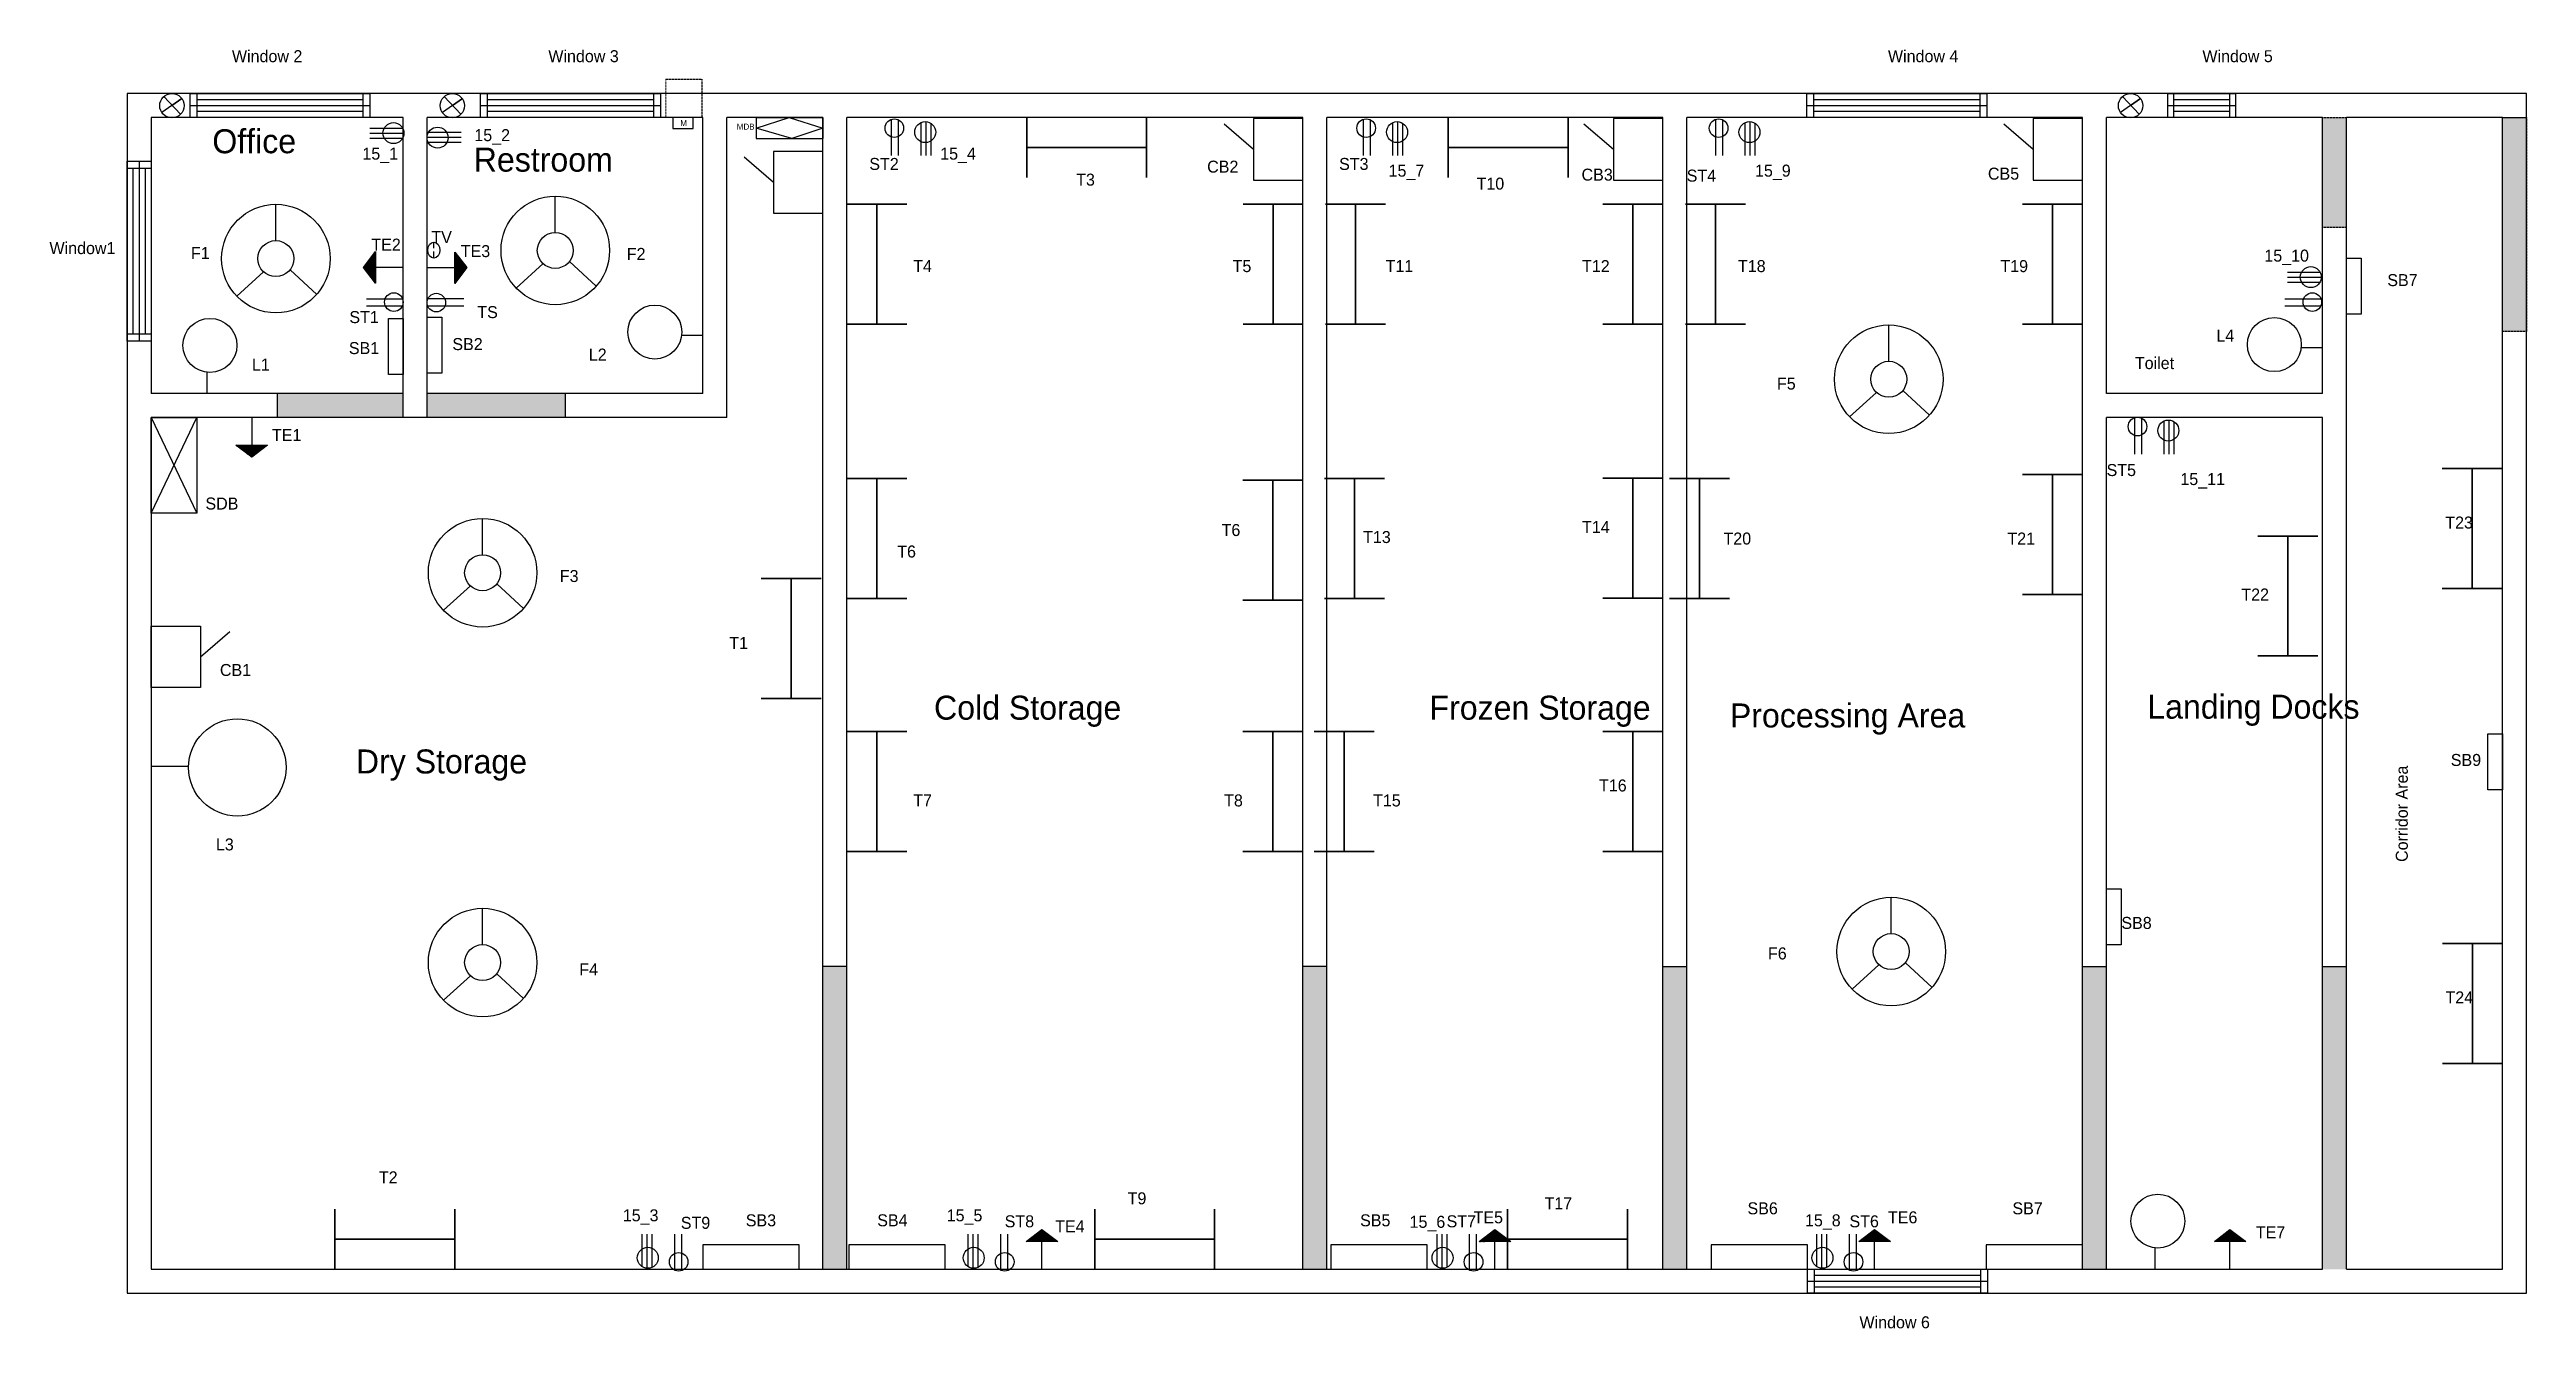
# Model space of a CAD drawing. Header units: feet. Extents: x -28 to 4372, y -924 to 1340.
# Drawn here: x -28 to 2450, y 17 to 1296 of the extents above; entities that cross this region are included whole.
import ezdxf

# ---------------------------------------------------------------- set-up
doc = ezdxf.new("R2010")
doc.units = ezdxf.units.FT
doc.header["$MEASUREMENT"] = 0
doc.linetypes.add('DASHEDX2', pattern=[1.5, 1, -0.5])

msp = doc.modelspace()

# ---------------------------------------------------------------- texts
at = {"linetype": 'DASHEDX2', "attachment_point": 1}
for s, insert, char_height, width in [('Window 2', (154.5, 1295.5), 12, 639.5), ('Window 3', (471, 1295.5), 12, 639.5), ('Window 4', (1811, 1295.5), 12, 639.5), ('Window 5', (2125.5, 1295.5), 12, 639.5), ('15_2', (397, 1216.5), 12, 40.693), ('MDB', (659.5, 1222), 6, 26), ('15_1', (285, 1198), 12, 40.693), ('15_4', (863, 1198), 12, 40.693), ('ST2', (792.1, 1187.7), 12, 39.5), ('T3', (999, 1172), 12, 27), ('CB2', (1130, 1185), 12, 100.5), ('ST3', (1262, 1187.7), 12, 39.5), ('15_7', (1311.5, 1181), 12, 40.693), ('T10', (1399.5, 1168), 12, 27), ('CB3', (1504.5, 1177), 12, 100.5), ('ST4', (1609.7, 1176), 12, 39.5), ('15_9', (1678, 1181), 12, 40.693), ('CB5', (1911, 1178), 12, 100.5), ('Window1', (-28, 1103.5), 12, 639.5), ('F1', (113.5, 1098.5), 12, 27), ('TE2', (294, 1107), 12, 49.5), ('TV', (354, 1114.5), 12, 24), ('TE3', (383.4, 1100.5), 12, 49.5), ('F2', (549.5, 1097.7), 12, 27), ('15_10', (2187.5, 1096), 12, 40.693), ('T4', (836, 1085.5), 12, 27), ('T5', (1155.5, 1085.5), 12, 27), ('T11', (1308.5, 1085.5), 12, 27), ('T12', (1505, 1085.5), 12, 27), ('T18', (1661, 1085.5), 12, 27), ('T19', (1923.5, 1085.5), 12, 27), ('SB7', (2310.5, 1071.5), 12, 27), ('ST1', (272, 1034.5), 12, 39.5), ('TS', (400, 1039.5), 12, 39.5), ('L4', (2139.5, 1016), 12, 27), ('SB1', (271.5, 1003.5), 12, 27), ('SB2', (375, 1007.5), 12, 27), ('L2', (511.5, 997), 12, 27), ('L1', (174.5, 987), 12, 27), ('F5', (1700, 968), 12, 27), ('TE1', (194.5, 916.5), 12, 49.5), ('ST5', (2029.7, 881.5), 12, 39.5), ('15_11', (2103.5, 872.5), 12, 40.693), ('SDB', (128, 848), 12, 78), ('T6', (1144.5, 821.5), 12, 27), ('T14', (1505, 824.5), 12, 27), ('T23', (2368.5, 829), 12, 27), ('T6', (820, 800), 12, 27), ('T13', (1286, 814.5), 12, 27), ('T20', (1646.5, 813), 12, 27), ('T21', (1930.5, 813), 12, 27), ('F3', (482.5, 775.5), 12, 27), ('T22', (2164.5, 757), 12, 27), ('T1', (652, 708.5), 12, 27), ('CB1', (142.5, 681.5), 12, 100.5), ('SB9', (2374, 591.5), 12, 27), ('T7', (836, 551), 12, 27), ('T8', (1147, 551), 12, 27), ('T15', (1296, 551), 12, 27), ('T16', (1522, 566), 12, 27), ('L3', (138.5, 507), 12, 27), ('SB8', (2044.5, 428.5), 12, 98.5), ('F6', (1691, 398), 12, 27), ('F4', (502, 382), 12, 27), ('T24', (2368.7, 354), 12, 27), ('T2', (301.5, 174), 12, 27), ('T9', (1050.5, 153), 12, 27), ('15_3', (545.5, 136), 12, 40.693), ('ST9', (603.5, 128.5), 12, 39.5), ('SB3', (668.5, 131), 12, 27), ('SB4', (800, 131), 12, 27), ('15_5', (869.5, 136), 12, 40.693), ('ST8', (927.5, 130), 12, 39.5), ('TE4', (978, 125), 12, 49.5), ('SB5', (1283, 131), 12, 27), ('15_6', (1332.5, 129.5), 12, 40.693), ('ST7', (1369.5, 130), 12, 39.5), ('TE5', (1396.5, 134), 12, 49.5), ('T17', (1467.5, 148), 12, 27), ('SB6', (1670.5, 143), 12, 27), ('15_8', (1728, 131), 12, 40.693), ('ST6', (1772.5, 130), 12, 39.5), ('TE6', (1811, 134), 12, 49.5), ('SB7', (1935.5, 143), 12, 27), ('TE7', (2179, 119), 12, 49.5), ('Window 6', (1782.5, 29), 12, 639.5)]:
    msp.add_mtext(s, dxfattribs=dict(at, insert=insert, char_height=char_height, width=width))
at = {"attachment_point": 1}
for s, insert, char_height, width in [('Office', (134.9, 1216.4), 24, 117.065), ('Restroom', (396.4, 1198), 24, 175.597), ('Toilet', (2058, 988.5), 12, 174), ('Cold Storage', (856.8, 649.8), 24, 273.151), ('Frozen Storage', (1352.4, 649.8), 24, 273.151), ('Landing Docks', (2070.4, 650.8), 24, 273.151), ('Processing Area', (1652.9, 642), 24, 396), ('Dry Storage', (278.5, 596), 24, 273.151)]:
    msp.add_mtext(s, dxfattribs=dict(at, insert=insert, char_height=char_height, width=width))
at = {"color": 202, "insert": (603, 1225.5), "char_height": 6, "width": 12, "attachment_point": 1}
msp.add_mtext('{\\C256;M}', dxfattribs=at)
at = {"linetype": 'DASHEDX2', "insert": (2319, 483.5), "char_height": 12, "width": 178.5, "attachment_point": 1, "rotation": 90}
msp.add_mtext('Corridor Area', dxfattribs=at)

# ---------------------------------------------------------------- blocks, each defined once
blk = doc.blocks.new('win')
at = {"color": 3, "lineweight": 25}
for p, q in [((3085.2, 1258.3), (3265.2, 1258.3)), ((3085.2, 1234.3), (3085.2, 1258.3)), ((3085.2, 1246.3), (3265.2, 1246.3)), ((3092.2, 1234.3), (3092.2, 1258.3)), ((3092.2, 1252.3), (3258.2, 1252.3)), ((3258.2, 1240.3), (3092.2, 1240.3)), ((3258.2, 1258.3), (3258.2, 1234.3)), ((3265.2, 1258.3), (3265.2, 1234.3)), ((3265.2, 1234.3), (3085.2, 1234.3))]:
    blk.add_line(p, q, dxfattribs=at)
blk = doc.blocks.new('light')
blk.add_line((2869.2, 908.4), (2906.8, 908.4))
blk.add_circle((2820.6, 909.4), 48.7)
blk = doc.blocks.new('fffff')
for p, q in [((198.5, 1105), (198.5, 1141.3)), ((186.2, 1073.9), (159.3, 1049.4)), ((212.6, 1075.8), (239.3, 1051.2))]:
    blk.add_line(p, q)
for radius in [54.3, 18]:
    blk.add_circle((198.5, 1087), radius)
blk = doc.blocks.new('ll')
blk.add_line((604.3, 1010.5), (625.7, 1010.5))
blk.add_circle((577.5, 1013.5), 27)
blk = doc.blocks.new('three')
for p, q in [((299.5, 1222), (299.5, 1189)), ((304.5, 1223), (304.5, 1189)), ((309.5, 1221.5), (309.5, 1189))]:
    blk.add_line(p, q)
blk.add_circle((304, 1212.5), 10.5)
blk = doc.blocks.new('t')
for p, q in [((325.3, 1046.6), (289, 1046.6)), ((324.9, 1039.5), (289, 1039.5))]:
    blk.add_line(p, q)
blk.add_circle((316.5, 1043.5), 9.31)
blk = doc.blocks.new('tv')
for p, q in [((356, 1094), (362, 1094)), ((365.5, 1094), (372, 1094))]:
    blk.add_line(p, q)
blk.add_ellipse((364, 1094.5), major_axis=(-8, 0), ratio=0.75)
blk = doc.blocks.new('Ex')
for p, q in [((104.5, 1247), (84.5, 1233)), ((86.4, 1249.1), (103.1, 1231.4)), ((94.5, 1240), (104.5, 1247))]:
    blk.add_line(p, q)
blk.add_circle((94.5, 1240), 12.2)
blk = doc.blocks.new('lightt')
at = {"color": 0, "linetype": 'ByBlock', "lineweight": 35}
for p, q in [((3452.5, 885), (3452.5, 825)), ((3572.5, 885), (3572.5, 825)), ((3452.5, 855), (3572.5, 855))]:
    blk.add_line(p, q, dxfattribs=at)
blk = doc.blocks.new('cir')
blk.add_line((123, 688.8), (152.5, 714))
blk.add_lwpolyline([(73.7, 719.5), (123, 719.5), (123, 658), (73.7, 658)], close=True)
blk = doc.blocks.new('te')
h = blk.add_hatch()
h.set_pattern_fill('ANSI31', color=202, style=0)
h.paths.add_polyline_path([(298, 1062.5), (286, 1078), (298, 1094)])
at = {"color": 202, "lineweight": 30}
for p, q in [((286, 1078), (298, 1094)), ((298, 1094), (298, 1062.5)), ((325.7, 1078), (286, 1078)), ((298, 1062.5), (286, 1078))]:
    blk.add_line(p, q, dxfattribs=at)

# ---------------------------------------------------------------- hatches: boundary and pattern name
at = {"linetype": 'DASHEDX2'}
h = msp.add_hatch(color=256, dxfattribs=at)
h.set_gradient(color1=(0, 238, 60), one_color=1, tint=1)
h.paths.add_polyline_path([(2269.7, 1228), (2245.7, 1228), (2245.7, 1118.5), (2269.7, 1118.5)])
h = msp.add_hatch(color=256, dxfattribs=at)
h.set_gradient(color1=(0, 238, 60), one_color=1, tint=1)
h.paths.add_polyline_path([(2449.7, 1228), (2425.7, 1228), (2425.7, 1014), (2449.7, 1014)])
h = msp.add_hatch(color=256)
h.set_gradient(color1=(51, 204, 69), one_color=1, tint=1)
h.paths.add_polyline_path([(325.7, 952), (199.7, 952), (199.7, 928), (325.7, 928)])
h = msp.add_hatch(color=256)
h.set_gradient(color1=(51, 204, 69), one_color=1, tint=1)
h.paths.add_polyline_path([(487.7, 952), (349.7, 952), (349.7, 928), (487.7, 928)])
h = msp.add_hatch(color=256)
h.set_gradient(color1=(51, 204, 69), one_color=1, tint=1)
h.paths.add_polyline_path([(769.7, 378.8), (745.7, 378.8), (745.7, 76), (769.7, 76)])
h = msp.add_hatch(color=256)
h.set_gradient(color1=(51, 204, 69), one_color=1, tint=1)
h.paths.add_polyline_path([(1249.7, 378.8), (1225.7, 378.8), (1225.7, 76), (1249.7, 76)])
h = msp.add_hatch(color=256)
h.set_gradient(color1=(51, 204, 69), one_color=1, tint=1)
h.paths.add_polyline_path([(1609.7, 378.8), (1585.7, 378.8), (1585.7, 76), (1609.7, 76)])
h = msp.add_hatch(color=256)
h.set_gradient(color1=(51, 204, 69), one_color=1, tint=1)
h.paths.add_polyline_path([(2029.7, 378.8), (2005.7, 378.8), (2005.7, 76), (2029.7, 76)])
h = msp.add_hatch(color=256)
h.set_gradient(color1=(51, 204, 69), one_color=1, tint=1)
h.paths.add_polyline_path([(2269.7, 378.8), (2245.7, 378.8), (2245.7, 76), (2269.7, 76)])

# ---------------------------------------------------------------- linework, layer by layer
at = {"linetype": 'DASHEDX2', "lineweight": 0}
msp.add_line((588.5, 1228), (588.5, 1266.5), dxfattribs=at)
at = {"linetype": 'DASHEDX2'}
for p, q in [((588.5, 1266.5), (624.5, 1266.5)), ((624.5, 1266.5), (624.5, 1228)), ((2245.7, 1228), (2269.7, 1228)), ((2245.7, 1118.5), (2269.7, 1118.5))]:
    msp.add_line(p, q, dxfattribs=at)
at = {"color": 3}
for p, q in [((2091, 1228), (2091, 1252)), ((2091, 1252), (2158.5, 1252)), ((2091, 1240), (2158.5, 1240)), ((2097, 1228), (2097, 1252)), ((2097, 1246), (2152.5, 1246)), ((2152.5, 1252), (2152.5, 1228)), ((2158.5, 1252), (2158.5, 1228)), ((2158.5, 1228), (2091, 1228)), ((2152.5, 1234), (2097, 1234))]:
    msp.add_line(p, q, dxfattribs=at)
for p, q in [((595.5, 1228), (595.5, 1217)), ((595.5, 1217), (616, 1217)), ((616, 1217), (616, 1228)), ((2245.7, 952), (2245.7, 1228)), ((2269.7, 952), (2269.7, 1228)), ((2425.7, 1228), (2449.7, 1228)), ((350.6, 1047), (386.5, 1047)), ((350.2, 1039.9), (386.5, 1039.9)), ((199.7, 952), (199.7, 928)), ((487.7, 952), (487.7, 928)), ((769.7, 378.8), (745.7, 378.8)), ((1249.7, 378.8), (1225.7, 378.8)), ((1585.7, 378.8), (1609.7, 378.8)), ((2005.7, 378.8), (2029.7, 378.8)), ((2245.7, 378.8), (2269.7, 378.8))]:
    msp.add_line(p, q)
at = {"color": 2}
for p, q in [((679, 1228), (679, 1207)), ((679, 1217.5), (712, 1228)), ((679, 1228), (745.7, 1228)), ((714.5, 1207), (679, 1217.5)), ((712, 1228), (745.7, 1217.5)), ((745.7, 1217.5), (714.5, 1207)), ((745.7, 1228), (745.7, 1207)), ((679, 1207), (727, 1207)), ((727, 1207), (745.7, 1207))]:
    msp.add_line(p, q, dxfattribs=at)
at = {"color": 52}
for p, q in [((73.7, 928), (119.5, 832.5)), ((73.7, 832.5), (119.5, 928))]:
    msp.add_line(p, q, dxfattribs=at)
msp.add_lwpolyline([(49.7, 52), (2449.7, 52), (2449.7, 1252), (49.7, 1252)], close=True)
for points in [[(769.7, 1252), (49.7, 1252), (49.7, 52), (769.7, 52)], [(1249.7, 1252), (49.7, 1252), (49.7, 52), (1249.7, 52)], [(1609.7, 1252), (49.7, 1252), (49.7, 52), (1609.7, 52)], [(2029.7, 1252), (49.7, 1252), (49.7, 52), (2029.7, 52)], [(349.7, 1252), (49.7, 1252), (49.7, 52), (349.7, 52)], [(649.7, 1252), (49.7, 1252), (49.7, 52), (649.7, 52)], [(325.7, 1228), (73.7, 1228), (73.7, 952)], [(325.7, 1228), (73.7, 1228), (73.7, 952)], [(325.7, 1228), (73.7, 1228), (73.7, 952)], [(325.7, 1228), (73.7, 1228), (73.7, 952)], [(325.7, 1228), (73.7, 1228), (73.7, 952)], [(325.7, 928), (325.7, 1228), (73.7, 1228), (73.7, 952)], [(325.7, 1228), (73.7, 1228), (73.7, 952)], [(73.7, 928), (73.7, 76), (1225.7, 76), (1225.7, 1228), (769.7, 1228)], [(73.7, 928), (73.7, 76), (745.7, 76), (745.7, 1228), (649.7, 1228)], [(625.7, 1228), (349.7, 1228)], [(625.7, 1228), (349.7, 1228)], [(625.7, 1228), (349.7, 1228)], [(625.7, 1228), (349.7, 1228)], [(625.7, 1228), (349.7, 1228)], [(625.7, 952), (625.7, 1228), (349.7, 1228)], [(349.7, 928), (349.7, 1228)], [(745.7, 1228), (649.7, 1228)], [(745.7, 1228), (649.7, 1228)], [(745.7, 1228), (649.7, 1228)], [(745.7, 1228), (649.7, 1228)], [(649.7, 928), (649.7, 1228)], [(1225.7, 1228), (769.7, 1228)], [(1225.7, 1228), (769.7, 1228)], [(1225.7, 1228), (769.7, 1228)], [(769.7, 76), (769.7, 1228)], [(1585.7, 1228), (1249.7, 1228)], [(1585.7, 1228), (1249.7, 1228)], [(1249.7, 76), (1249.7, 1228)], [(1249.7, 76), (1585.7, 76), (1585.7, 1228), (1249.7, 1228)], [(1609.7, 76), (1609.7, 1228)], [(1609.7, 76), (2005.7, 76), (2005.7, 1228), (1609.7, 1228)], [(2005.7, 1228), (1609.7, 1228)], [(2029.7, 952), (2029.7, 1228)], [(2245.7, 1228), (2029.7, 1228)], [(2269.7, 76), (2425.7, 76), (2425.7, 1228), (2269.7, 1228)], [(49.7, 952), (49.7, 952), (49.7, 52), (2269.7, 52)], [(325.7, 952), (73.7, 952)], [(625.7, 952), (349.7, 952)], [(2245.7, 952), (2029.7, 952)], [(2269.7, 76), (2269.7, 952)], [(649.7, 928), (73.7, 928), (73.7, 76), (745.7, 76)], [(73.7, 928), (73.7, 76), (625.7, 76)], [(73.7, 928), (73.7, 76), (325.7, 76)], [(73.7, 928), (73.7, 76), (1225.7, 76)], [(73.7, 928), (73.7, 76), (1225.7, 76)], [(73.7, 928), (73.7, 76), (2245.7, 76)], [(1609.7, 76), (2245.7, 76), (2245.7, 928), (2029.7, 928)], [(2029.7, 76), (2029.7, 928)], [(769.7, 76), (1225.7, 76)], [(1249.7, 76), (1585.7, 76)], [(1249.7, 76), (1585.7, 76)]]:
    msp.add_lwpolyline(points)
at = {"linetype": 'DASHEDX2'}
msp.add_lwpolyline([(2425.7, 1228), (2449.7, 1228), (2449.7, 1014), (2425.7, 1014)], close=True, dxfattribs=at)
at = {"color": 40}
for points in [[(2269.7, 1087.5), (2284.4, 1087.5), (2284.4, 1031.5), (2269.7, 1031.5)], [(311, 1027), (325.7, 1027), (325.7, 971), (311, 971)], [(349.7, 1028.5), (364.4, 1028.5), (364.4, 972.5), (349.7, 972.5)], [(2411, 611.5), (2425.7, 611.5), (2425.7, 555.5), (2411, 555.5)], [(2029.7, 456.5), (2044.4, 456.5), (2044.4, 400.5), (2029.7, 400.5)], [(625.7, 76), (722, 76), (722, 100.5), (625.7, 100.5)], [(771.7, 76), (868, 76), (868, 100.5), (771.7, 100.5)], [(1253.7, 76), (1350, 76), (1350, 100.5), (1253.7, 100.5)], [(1634.3, 76), (1730.6, 76), (1730.6, 100.5), (1634.3, 100.5)], [(1909.4, 76), (2005.7, 76), (2005.7, 100.5), (1909.4, 100.5)]]:
    msp.add_lwpolyline(points, close=True, dxfattribs=at)
at = {"color": 52}
msp.add_lwpolyline([(73.7, 928), (119.5, 928), (119.5, 832.5), (73.7, 832.5)], close=True, dxfattribs=at)
msp.add_circle((359, 1043), 9.31)

# ---------------------------------------------------------------- block references
for name, p in [('Ex', (0, 0)), ('win', (-2972.6, -6.3)), ('Ex', (280.5, 0)), ('win', (-2682, -6.3)), ('win', (-1355.3, -6.3)), ('Ex', (1959.2, 0)), ('three', (544, 1)), ('lightt', (-2503, 343)), ('three', (1016, 1)), ('lightt', (-2081.5, 343)), ('three', (1368.5, 1)), ('fffff', (0, 0)), ('fffff', (279.5, 8.2)), ('t', (0, 0)), ('t', (1919, 0)), ('ll', (0, 0)), ('fffff', (1613.3, -120.7)), ('ll', (1620, -12.5)), ('three', (1787.5, -297.5)), ('fffff', (206.8, -314.2)), ('cir', (0, 0)), ('fffff', (1615.8, -693.2)), ('fffff', (206.8, -704.2)), ('lightt', (-3195, -749)), ('lightt', (-2435, -749)), ('lightt', (-2022, -749)), ('win', (-1354.6, -1182.3))]:
    msp.add_blockref(name, p)
for name, p, rotation in [('three', (-896.4, 1516.5), 270), ('three', (1572.7, 904), 90), ('t', (1860.6, 901), 90), ('t', (2332.6, 901), 90), ('t', (2685.1, 901), 90), ('win', (-1184.6, 4269.6), 270), ('lightt', (-55.3, 4594), 270), ('lightt', (341, 4594), 270), ('lightt', (423.5, 4594), 270), ('lightt', (700.7, 4594), 270), ('lightt', (783.5, 4594), 270), ('lightt', (1120.7, 4594), 270), ('tv', (-738, 1459.5), 270), ('three', (1021.5, 1372.5), 270), ('ll', (-881, 1577.7), 270), ('t', (3104.1, 602.5), 90), ('lightt', (700.7, 4320), 270), ('lightt', (1120.7, 4323.5), 270), ('lightt', (1540.5, 4329.5), 270), ('lightt', (-55.3, 4319.5), 270), ('lightt', (340.7, 4318), 270), ('lightt', (422.5, 4319.5), 270), ('lightt', (767.5, 4319.5), 270), ('lightt', (1356, 4262), 270), ('lightt', (-141, 4219.5), 270), ('light', (2980.5, 1487.4), 180), ('lightt', (-55.3, 4066.5), 270), ('lightt', (340.7, 4066.5), 270), ('lightt', (412, 4066.5), 270), ('lightt', (700.7, 4066.5), 270), ('lightt', (1540.7, 3854.5), 270), ('ll', (1067.5, 701.7), 270), ('three', (874.5, 1300), 180), ('t', (-442.1, 400), 270), ('three', (1200.5, 1300), 180), ('t', (-116, 400), 270), ('three', (1669.5, 1300), 180), ('t', (353, 400), 270), ('three', (2049.5, 1300), 180), ('t', (733, 400), 270)]:
    msp.add_blockref(name, p, dxfattribs=dict(rotation=rotation))
at = {"xscale": -1}
for p in [(1299.4, 507.5), (1659.4, 507.5), (2079.4, 507.5), (819.4, 474.5)]:
    msp.add_blockref('cir', p, dxfattribs=at)
at = {"color": 202}
msp.add_blockref('te', (0, 0), dxfattribs=at)
for p, rotation in [((675.4, 2156), 180), ((1252.5, 602.3), 90), ((-113.5, 401.7), 270), ((339.7, 401.7), 270), ((719.5, 401.7), 270), ((1075, 401.7), 270)]:
    msp.add_blockref('te', p, dxfattribs=dict(at, rotation=rotation))

msp.set_redraw_order([(e.dxf.handle, doc.entitydb.next_handle()) for e in msp.query("TEXT MTEXT ATTDEF DIMENSION ARC_DIMENSION")])  # texts and dimensions are drawn at this point

doc.saveas('drawing.dxf')
